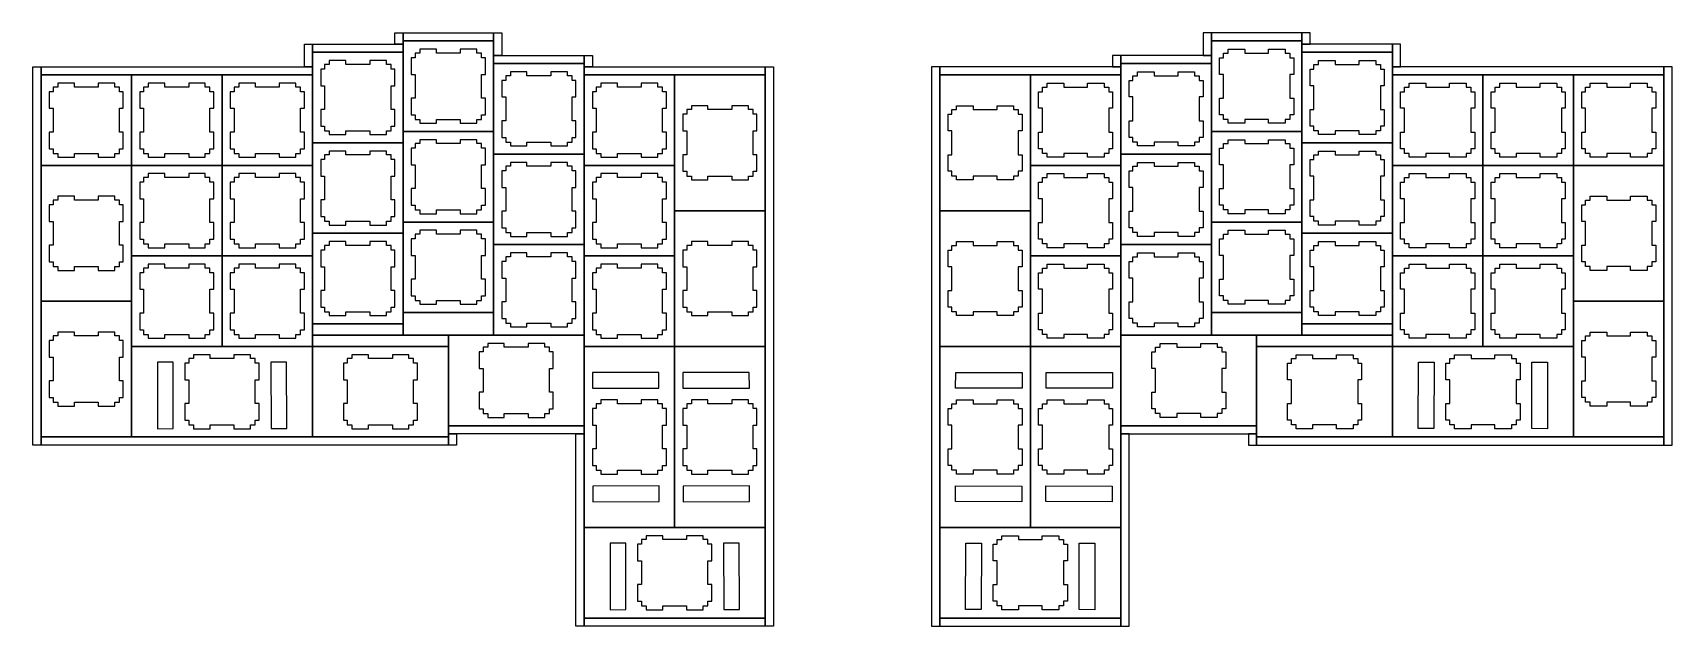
# Model space of a CAD drawing. Extents: x 129 to 474, y 101 to 226.
import ezdxf

# ---------------------------------------------------------------- set-up
doc = ezdxf.new("R2010")
doc.units = 0
doc.layers.add('Layer_1', color=7, linetype='CONTINUOUS')

msp = doc.modelspace()

# ---------------------------------------------------------------- linework, layer by layer
at = {"layer": 'Layer_1', "color": 7}
for points in [[(205.298923, 223.374314), (205.298923, 225.755562), (207.027686, 225.755562), (207.027686, 223.374314), (205.298923, 223.374314)], [(207.027673, 225.755555), (226.07767, 225.755555), (226.07767, 224.026793), (207.027673, 224.026793), (207.027673, 225.755555)], [(226.077673, 220.993064), (226.077673, 225.755567), (227.806435, 225.755567), (227.806435, 220.993064), (226.077673, 220.993064)], [(377.139172, 220.993055), (377.139172, 225.755558), (375.410409, 225.755558), (375.410409, 220.993055), (377.139172, 220.993055)], [(396.189172, 225.755555), (377.139174, 225.755555), (377.139174, 224.026793), (396.189172, 224.026793), (396.189172, 225.755555)], [(397.917924, 223.374305), (397.917924, 225.755554), (396.189162, 225.755554), (396.189162, 223.374305), (397.917924, 223.374305)], [(186.248923, 218.611814), (186.248923, 223.374314), (187.977686, 223.374314), (187.977686, 218.611814), (186.248923, 218.611814)], [(187.977673, 223.374314), (207.027658, 223.374314), (207.027658, 221.645551), (187.977673, 221.645551), (187.977673, 223.374314)], [(207.027687, 221.645544), (207.027687, 202.595544), (187.977687, 202.595544), (187.977687, 221.645544), (207.027687, 221.645544), (207.027687, 221.645544)], [(226.077687, 224.026792), (226.077687, 204.976792), (207.027687, 204.976792), (207.027687, 224.026792), (226.077687, 224.026792), (226.077687, 224.026792)], [(222.558714, 222.29818), (219.057409, 222.29818), (219.057409, 221.486792), (214.047965, 221.486792), (214.047965, 222.29818), (210.555465, 222.29818), (210.555465, 221.486792), (209.567687, 221.486792), (209.567687, 220.499014), (208.756298, 220.499014), (208.756298, 217.006514), (209.567687, 217.006514), (209.567687, 211.997069), (208.756298, 211.997069), (208.756298, 208.49575), (209.567687, 208.49575), (209.567687, 207.516792), (210.555465, 207.516792), (210.555465, 206.705403), (214.047965, 206.705403), (214.047965, 207.516792), (219.057409, 207.516792), (219.057409, 206.705403), (222.558714, 206.705403), (222.558714, 207.516792), (223.537687, 207.516792), (223.537687, 208.49575), (224.349076, 208.49575), (224.349076, 211.997069), (223.537687, 211.997069), (223.537687, 217.006514), (224.349076, 217.006514), (224.349076, 220.499014), (223.537687, 220.499014), (223.537687, 221.486792), (222.558714, 221.486792), (222.558714, 222.29818), (222.558714, 222.29818)], [(226.077673, 220.993064), (245.127683, 220.993064), (245.127683, 219.264301), (226.077673, 219.264301), (226.077673, 220.993064)], [(245.127673, 218.611814), (245.127673, 220.993064), (246.856435, 220.993064), (246.856435, 218.611814), (245.127673, 218.611814)], [(358.089172, 218.611805), (358.089172, 220.993055), (356.360409, 220.993055), (356.360409, 218.611805), (358.089172, 218.611805)], [(377.139172, 220.993055), (358.089161, 220.993055), (358.089161, 219.264293), (377.139172, 219.264293), (377.139172, 220.993055)], [(377.139172, 224.026789), (377.139172, 204.976789), (396.189172, 204.976789), (396.189172, 224.026789), (377.139172, 224.026789), (377.139172, 224.026789)], [(380.658144, 222.298178), (384.15945, 222.298178), (384.15945, 221.486789), (389.168894, 221.486789), (389.168894, 222.298178), (392.661394, 222.298178), (392.661394, 221.486789), (393.649172, 221.486789), (393.649172, 220.499011), (394.460561, 220.499011), (394.460561, 217.006511), (393.649172, 217.006511), (393.649172, 211.997066), (394.460561, 211.997066), (394.460561, 208.495747), (393.649172, 208.495747), (393.649172, 207.516789), (392.661394, 207.516789), (392.661394, 206.7054), (389.168894, 206.7054), (389.168894, 207.516789), (384.15945, 207.516789), (384.15945, 206.7054), (380.658144, 206.7054), (380.658144, 207.516789), (379.679172, 207.516789), (379.679172, 208.495747), (378.867783, 208.495747), (378.867783, 211.997066), (379.679172, 211.997066), (379.679172, 217.006511), (378.867783, 217.006511), (378.867783, 220.499011), (379.679172, 220.499011), (379.679172, 221.486789), (380.658144, 221.486789), (380.658144, 222.298178), (380.658144, 222.298178)], [(396.189172, 221.645542), (396.189172, 202.595542), (415.239172, 202.595542), (415.239172, 221.645542), (396.189172, 221.645542), (396.189172, 221.645542)], [(415.239172, 223.374305), (396.189187, 223.374305), (396.189187, 221.645543), (415.239172, 221.645543), (415.239172, 223.374305)], [(416.967924, 218.611805), (416.967924, 223.374305), (415.239162, 223.374305), (415.239162, 218.611805), (416.967924, 218.611805)], [(129.098889, 138.954275), (129.098889, 218.611808), (130.827652, 218.611808), (130.827652, 138.954275), (129.098889, 138.954275)], [(130.827639, 218.611814), (187.977656, 218.611814), (187.977656, 216.883051), (130.827639, 216.883051), (130.827639, 218.611814)], [(203.508714, 219.916933), (200.007409, 219.916933), (200.007409, 219.105544), (194.997965, 219.105544), (194.997965, 219.916933), (191.505465, 219.916933), (191.505465, 219.105544), (190.517687, 219.105544), (190.517687, 218.117767), (189.706298, 218.117767), (189.706298, 214.625267), (190.517687, 214.625267), (190.517687, 209.615822), (189.706298, 209.615822), (189.706298, 206.114503), (190.517687, 206.114503), (190.517687, 205.135544), (191.505465, 205.135544), (191.505465, 204.324155), (194.997965, 204.324155), (194.997965, 205.135544), (200.007409, 205.135544), (200.007409, 204.324155), (203.508714, 204.324155), (203.508714, 205.135544), (204.487687, 205.135544), (204.487687, 206.114503), (205.299076, 206.114503), (205.299076, 209.615822), (204.487687, 209.615822), (204.487687, 214.625267), (205.299076, 214.625267), (205.299076, 218.117767), (204.487687, 218.117767), (204.487687, 219.105544), (203.508714, 219.105544), (203.508714, 219.916933), (203.508714, 219.916933)], [(245.127687, 219.264294), (245.127687, 200.214294), (226.077687, 200.214294), (226.077687, 219.264294), (245.127687, 219.264294), (245.127687, 219.264294)], [(241.608714, 217.535683), (238.107409, 217.535683), (238.107409, 216.724294), (233.097965, 216.724294), (233.097965, 217.535683), (229.605465, 217.535683), (229.605465, 216.724294), (228.617687, 216.724294), (228.617687, 215.736517), (227.806298, 215.736517), (227.806298, 212.244017), (228.617687, 212.244017), (228.617687, 207.234572), (227.806298, 207.234572), (227.806298, 203.733253), (228.617687, 203.733253), (228.617687, 202.754294), (229.605465, 202.754294), (229.605465, 201.942905), (233.097965, 201.942905), (233.097965, 202.754294), (238.107409, 202.754294), (238.107409, 201.942905), (241.608714, 201.942905), (241.608714, 202.754294), (242.587687, 202.754294), (242.587687, 203.733253), (243.399076, 203.733253), (243.399076, 207.234572), (242.587687, 207.234572), (242.587687, 212.244017), (243.399076, 212.244017), (243.399076, 215.736517), (242.587687, 215.736517), (242.587687, 216.724294), (241.608714, 216.724294), (241.608714, 217.535683), (241.608714, 217.535683)], [(245.127673, 218.611814), (283.227656, 218.611814), (283.227656, 216.883051), (245.127673, 216.883051), (245.127673, 218.611814)], [(283.227667, 100.854275), (283.227667, 218.611808), (284.956429, 218.611808), (284.956429, 100.854275), (283.227667, 100.854275)], [(319.989172, 100.854275), (319.989172, 218.611808), (318.260409, 218.611808), (318.260409, 100.854275), (319.989172, 100.854275)], [(358.089172, 218.611805), (319.989189, 218.611805), (319.989189, 216.883043), (358.089172, 216.883043), (358.089172, 218.611805)], [(358.089172, 219.264292), (358.089172, 200.214292), (377.139172, 200.214292), (377.139172, 219.264292), (358.089172, 219.264292), (358.089172, 219.264292)], [(361.608144, 217.53568), (365.10945, 217.53568), (365.10945, 216.724292), (370.118894, 216.724292), (370.118894, 217.53568), (373.611394, 217.53568), (373.611394, 216.724292), (374.599172, 216.724292), (374.599172, 215.736514), (375.410561, 215.736514), (375.410561, 212.244014), (374.599172, 212.244014), (374.599172, 207.234569), (375.410561, 207.234569), (375.410561, 203.73325), (374.599172, 203.73325), (374.599172, 202.754292), (373.611394, 202.754292), (373.611394, 201.942903), (370.118894, 201.942903), (370.118894, 202.754292), (365.10945, 202.754292), (365.10945, 201.942903), (361.608144, 201.942903), (361.608144, 202.754292), (360.629172, 202.754292), (360.629172, 203.73325), (359.817783, 203.73325), (359.817783, 207.234569), (360.629172, 207.234569), (360.629172, 212.244014), (359.817783, 212.244014), (359.817783, 215.736514), (360.629172, 215.736514), (360.629172, 216.724292), (361.608144, 216.724292), (361.608144, 217.53568), (361.608144, 217.53568)], [(399.708144, 219.91693), (403.20945, 219.91693), (403.20945, 219.105542), (408.218894, 219.105542), (408.218894, 219.91693), (411.711394, 219.91693), (411.711394, 219.105542), (412.699172, 219.105542), (412.699172, 218.117764), (413.510561, 218.117764), (413.510561, 214.625264), (412.699172, 214.625264), (412.699172, 209.615819), (413.510561, 209.615819), (413.510561, 206.1145), (412.699172, 206.1145), (412.699172, 205.135542), (411.711394, 205.135542), (411.711394, 204.324153), (408.218894, 204.324153), (408.218894, 205.135542), (403.20945, 205.135542), (403.20945, 204.324153), (399.708144, 204.324153), (399.708144, 205.135542), (398.729172, 205.135542), (398.729172, 206.1145), (397.917783, 206.1145), (397.917783, 209.615819), (398.729172, 209.615819), (398.729172, 214.625264), (397.917783, 214.625264), (397.917783, 218.117764), (398.729172, 218.117764), (398.729172, 219.105542), (399.708144, 219.105542), (399.708144, 219.91693), (399.708144, 219.91693)], [(472.389228, 218.611805), (415.239211, 218.611805), (415.239211, 216.883043), (472.389228, 216.883043), (472.389228, 218.611805)], [(474.11798, 138.954275), (474.11798, 218.611808), (472.389218, 218.611808), (472.389218, 138.954275), (474.11798, 138.954275)], [(149.877687, 216.883044), (149.877687, 197.833044), (130.827687, 197.833044), (130.827687, 216.883044), (149.877687, 216.883044), (149.877687, 216.883044)], [(146.358714, 215.154433), (142.857409, 215.154433), (142.857409, 214.343044), (137.847965, 214.343044), (137.847965, 215.154433), (134.355465, 215.154433), (134.355465, 214.343044), (133.367687, 214.343044), (133.367687, 213.355267), (132.556298, 213.355267), (132.556298, 209.862767), (133.367687, 209.862767), (133.367687, 204.853322), (132.556298, 204.853322), (132.556298, 201.352003), (133.367687, 201.352003), (133.367687, 200.373044), (134.355465, 200.373044), (134.355465, 199.561655), (137.847965, 199.561655), (137.847965, 200.373044), (142.857409, 200.373044), (142.857409, 199.561655), (146.358714, 199.561655), (146.358714, 200.373044), (147.337687, 200.373044), (147.337687, 201.352003), (148.149076, 201.352003), (148.149076, 204.853322), (147.337687, 204.853322), (147.337687, 209.862767), (148.149076, 209.862767), (148.149076, 213.355267), (147.337687, 213.355267), (147.337687, 214.343044), (146.358714, 214.343044), (146.358714, 215.154433), (146.358714, 215.154433)], [(168.927687, 216.883044), (168.927687, 197.833044), (149.877687, 197.833044), (149.877687, 216.883044), (168.927687, 216.883044), (168.927687, 216.883044)], [(165.408714, 215.154433), (161.907409, 215.154433), (161.907409, 214.343044), (156.897965, 214.343044), (156.897965, 215.154433), (153.405465, 215.154433), (153.405465, 214.343044), (152.417687, 214.343044), (152.417687, 213.355267), (151.606298, 213.355267), (151.606298, 209.862767), (152.417687, 209.862767), (152.417687, 204.853322), (151.606298, 204.853322), (151.606298, 201.352003), (152.417687, 201.352003), (152.417687, 200.373044), (153.405465, 200.373044), (153.405465, 199.561655), (156.897965, 199.561655), (156.897965, 200.373044), (161.907409, 200.373044), (161.907409, 199.561655), (165.408714, 199.561655), (165.408714, 200.373044), (166.387687, 200.373044), (166.387687, 201.352003), (167.199076, 201.352003), (167.199076, 204.853322), (166.387687, 204.853322), (166.387687, 209.862767), (167.199076, 209.862767), (167.199076, 213.355267), (166.387687, 213.355267), (166.387687, 214.343044), (165.408714, 214.343044), (165.408714, 215.154433), (165.408714, 215.154433)], [(187.977687, 216.883044), (187.977687, 197.833044), (168.927687, 197.833044), (168.927687, 216.883044), (187.977687, 216.883044), (187.977687, 216.883044)], [(184.458714, 215.154433), (180.957409, 215.154433), (180.957409, 214.343044), (175.947965, 214.343044), (175.947965, 215.154433), (172.455465, 215.154433), (172.455465, 214.343044), (171.467687, 214.343044), (171.467687, 213.355267), (170.656298, 213.355267), (170.656298, 209.862767), (171.467687, 209.862767), (171.467687, 204.853322), (170.656298, 204.853322), (170.656298, 201.352003), (171.467687, 201.352003), (171.467687, 200.373044), (172.455465, 200.373044), (172.455465, 199.561655), (175.947965, 199.561655), (175.947965, 200.373044), (180.957409, 200.373044), (180.957409, 199.561655), (184.458714, 199.561655), (184.458714, 200.373044), (185.437687, 200.373044), (185.437687, 201.352003), (186.249076, 201.352003), (186.249076, 204.853322), (185.437687, 204.853322), (185.437687, 209.862767), (186.249076, 209.862767), (186.249076, 213.355267), (185.437687, 213.355267), (185.437687, 214.343044), (184.458714, 214.343044), (184.458714, 215.154433), (184.458714, 215.154433)], [(264.177687, 216.883047), (264.177687, 197.833047), (245.127687, 197.833047), (245.127687, 216.883047), (264.177687, 216.883047), (264.177687, 216.883047)], [(260.658714, 215.154436), (257.157409, 215.154436), (257.157409, 214.343047), (252.147965, 214.343047), (252.147965, 215.154436), (248.655465, 215.154436), (248.655465, 214.343047), (247.667687, 214.343047), (247.667687, 213.355269), (246.856298, 213.355269), (246.856298, 209.862769), (247.667687, 209.862769), (247.667687, 204.853325), (246.856298, 204.853325), (246.856298, 201.352006), (247.667687, 201.352006), (247.667687, 200.373047), (248.655465, 200.373047), (248.655465, 199.561658), (252.147965, 199.561658), (252.147965, 200.373047), (257.157409, 200.373047), (257.157409, 199.561658), (260.658714, 199.561658), (260.658714, 200.373047), (261.637687, 200.373047), (261.637687, 201.352006), (262.449076, 201.352006), (262.449076, 204.853325), (261.637687, 204.853325), (261.637687, 209.862769), (262.449076, 209.862769), (262.449076, 213.355269), (261.637687, 213.355269), (261.637687, 214.343047), (260.658714, 214.343047), (260.658714, 215.154436), (260.658714, 215.154436)], [(264.177687, 216.883047), (283.227695, 216.883047), (283.227695, 197.833047), (283.227695, 188.308047), (264.177687, 188.308047), (264.177687, 197.833047), (264.177687, 216.883047), (264.177687, 216.883047)], [(339.039172, 216.883044), (319.989172, 216.883044), (319.989172, 197.833044), (319.989172, 188.308044), (339.039172, 188.308044), (339.039172, 197.833044), (339.039172, 216.883044), (339.039172, 216.883044)], [(339.039172, 216.883044), (339.039172, 197.833044), (358.089172, 197.833044), (358.089172, 216.883044), (339.039172, 216.883044), (339.039172, 216.883044)], [(342.558144, 215.154433), (346.05945, 215.154433), (346.05945, 214.343044), (351.068894, 214.343044), (351.068894, 215.154433), (354.561394, 215.154433), (354.561394, 214.343044), (355.549172, 214.343044), (355.549172, 213.355267), (356.360561, 213.355267), (356.360561, 209.862767), (355.549172, 209.862767), (355.549172, 204.853322), (356.360561, 204.853322), (356.360561, 201.352003), (355.549172, 201.352003), (355.549172, 200.373044), (354.561394, 200.373044), (354.561394, 199.561655), (351.068894, 199.561655), (351.068894, 200.373044), (346.05945, 200.373044), (346.05945, 199.561655), (342.558144, 199.561655), (342.558144, 200.373044), (341.579172, 200.373044), (341.579172, 201.352003), (340.767783, 201.352003), (340.767783, 204.853322), (341.579172, 204.853322), (341.579172, 209.862767), (340.767783, 209.862767), (340.767783, 213.355267), (341.579172, 213.355267), (341.579172, 214.343044), (342.558144, 214.343044), (342.558144, 215.154433), (342.558144, 215.154433)], [(415.239172, 216.883042), (415.239172, 197.833042), (434.289172, 197.833042), (434.289172, 216.883042), (415.239172, 216.883042), (415.239172, 216.883042)], [(418.758144, 215.15443), (422.25945, 215.15443), (422.25945, 214.343042), (427.268894, 214.343042), (427.268894, 215.15443), (430.761394, 215.15443), (430.761394, 214.343042), (431.749172, 214.343042), (431.749172, 213.355264), (432.560561, 213.355264), (432.560561, 209.862764), (431.749172, 209.862764), (431.749172, 204.853319), (432.560561, 204.853319), (432.560561, 201.352), (431.749172, 201.352), (431.749172, 200.373042), (430.761394, 200.373042), (430.761394, 199.561653), (427.268894, 199.561653), (427.268894, 200.373042), (422.25945, 200.373042), (422.25945, 199.561653), (418.758144, 199.561653), (418.758144, 200.373042), (417.779172, 200.373042), (417.779172, 201.352), (416.967783, 201.352), (416.967783, 204.853319), (417.779172, 204.853319), (417.779172, 209.862764), (416.967783, 209.862764), (416.967783, 213.355264), (417.779172, 213.355264), (417.779172, 214.343042), (418.758144, 214.343042), (418.758144, 215.15443), (418.758144, 215.15443)], [(434.289172, 216.883042), (434.289172, 197.833042), (453.339172, 197.833042), (453.339172, 216.883042), (434.289172, 216.883042), (434.289172, 216.883042)], [(437.808144, 215.15443), (441.30945, 215.15443), (441.30945, 214.343042), (446.318894, 214.343042), (446.318894, 215.15443), (449.811394, 215.15443), (449.811394, 214.343042), (450.799172, 214.343042), (450.799172, 213.355264), (451.610561, 213.355264), (451.610561, 209.862764), (450.799172, 209.862764), (450.799172, 204.853319), (451.610561, 204.853319), (451.610561, 201.352), (450.799172, 201.352), (450.799172, 200.373042), (449.811394, 200.373042), (449.811394, 199.561653), (446.318894, 199.561653), (446.318894, 200.373042), (441.30945, 200.373042), (441.30945, 199.561653), (437.808144, 199.561653), (437.808144, 200.373042), (436.829172, 200.373042), (436.829172, 201.352), (436.017783, 201.352), (436.017783, 204.853319), (436.829172, 204.853319), (436.829172, 209.862764), (436.017783, 209.862764), (436.017783, 213.355264), (436.829172, 213.355264), (436.829172, 214.343042), (437.808144, 214.343042), (437.808144, 215.15443), (437.808144, 215.15443)], [(453.339172, 216.883042), (453.339172, 197.833042), (472.389172, 197.833042), (472.389172, 216.883042), (453.339172, 216.883042), (453.339172, 216.883042)], [(456.858144, 215.15443), (460.35945, 215.15443), (460.35945, 214.343042), (465.368894, 214.343042), (465.368894, 215.15443), (468.861394, 215.15443), (468.861394, 214.343042), (469.849172, 214.343042), (469.849172, 213.355264), (470.660561, 213.355264), (470.660561, 209.862764), (469.849172, 209.862764), (469.849172, 204.853319), (470.660561, 204.853319), (470.660561, 201.352), (469.849172, 201.352), (469.849172, 200.373042), (468.861394, 200.373042), (468.861394, 199.561653), (465.368894, 199.561653), (465.368894, 200.373042), (460.35945, 200.373042), (460.35945, 199.561653), (456.858144, 199.561653), (456.858144, 200.373042), (455.879172, 200.373042), (455.879172, 201.352), (455.067783, 201.352), (455.067783, 204.853319), (455.879172, 204.853319), (455.879172, 209.862764), (455.067783, 209.862764), (455.067783, 213.355264), (455.879172, 213.355264), (455.879172, 214.343042), (456.858144, 214.343042), (456.858144, 215.15443), (456.858144, 215.15443)], [(265.906298, 208.601589), (265.906298, 205.100269), (266.717687, 205.100269), (266.717687, 200.090825), (265.906298, 200.090825), (265.906298, 196.598325), (266.717687, 196.598325), (266.717687, 195.610547), (267.705465, 195.610547), (267.705465, 194.799158), (271.197965, 194.799158), (271.197965, 195.610547), (276.207409, 195.610547), (276.207409, 194.799158), (279.708714, 194.799158), (279.708714, 195.610547), (280.687687, 195.610547), (280.687687, 196.598325), (281.499076, 196.598325), (281.499076, 200.090825), (280.687687, 200.090825), (280.687687, 205.100269), (281.499076, 205.100269), (281.499076, 208.601589), (280.687687, 208.601589), (280.687687, 209.580547), (279.708714, 209.580547), (279.708714, 210.391936), (276.207409, 210.391936), (276.207409, 209.580547), (271.197965, 209.580547), (271.197965, 210.391936), (267.705465, 210.391936), (267.705465, 209.580547), (266.717687, 209.580547), (266.717687, 208.601589), (265.906298, 208.601589), (265.906298, 208.601589)], [(337.310561, 208.601586), (337.310561, 205.100267), (336.499172, 205.100267), (336.499172, 200.090822), (337.310561, 200.090822), (337.310561, 196.598322), (336.499172, 196.598322), (336.499172, 195.610544), (335.511394, 195.610544), (335.511394, 194.799155), (332.018894, 194.799155), (332.018894, 195.610544), (327.00945, 195.610544), (327.00945, 194.799155), (323.508144, 194.799155), (323.508144, 195.610544), (322.529172, 195.610544), (322.529172, 196.598322), (321.717783, 196.598322), (321.717783, 200.090822), (322.529172, 200.090822), (322.529172, 205.100267), (321.717783, 205.100267), (321.717783, 208.601586), (322.529172, 208.601586), (322.529172, 209.580544), (323.508144, 209.580544), (323.508144, 210.391933), (327.00945, 210.391933), (327.00945, 209.580544), (332.018894, 209.580544), (332.018894, 210.391933), (335.511394, 210.391933), (335.511394, 209.580544), (336.499172, 209.580544), (336.499172, 208.601586), (337.310561, 208.601586), (337.310561, 208.601586)], [(226.077687, 204.976792), (226.077687, 185.926792), (207.027687, 185.926792), (207.027687, 204.976792), (226.077687, 204.976792), (226.077687, 204.976792)], [(377.139172, 204.976789), (377.139172, 185.926789), (396.189172, 185.926789), (396.189172, 204.976789), (377.139172, 204.976789), (377.139172, 204.976789)], [(207.027687, 202.595544), (207.027687, 183.545544), (187.977687, 183.545544), (187.977687, 202.595544), (207.027687, 202.595544), (207.027687, 202.595544)], [(203.508714, 200.866933), (200.007409, 200.866933), (200.007409, 200.055544), (194.997965, 200.055544), (194.997965, 200.866933), (191.505465, 200.866933), (191.505465, 200.055544), (190.517687, 200.055544), (190.517687, 199.067767), (189.706298, 199.067767), (189.706298, 195.575267), (190.517687, 195.575267), (190.517687, 190.565822), (189.706298, 190.565822), (189.706298, 187.064503), (190.517687, 187.064503), (190.517687, 186.085544), (191.505465, 186.085544), (191.505465, 185.274155), (194.997965, 185.274155), (194.997965, 186.085544), (200.007409, 186.085544), (200.007409, 185.274155), (203.508714, 185.274155), (203.508714, 186.085544), (204.487687, 186.085544), (204.487687, 187.064503), (205.299076, 187.064503), (205.299076, 190.565822), (204.487687, 190.565822), (204.487687, 195.575267), (205.299076, 195.575267), (205.299076, 199.067767), (204.487687, 199.067767), (204.487687, 200.055544), (203.508714, 200.055544), (203.508714, 200.866933), (203.508714, 200.866933)], [(222.558714, 203.24818), (219.057409, 203.24818), (219.057409, 202.436792), (214.047965, 202.436792), (214.047965, 203.24818), (210.555465, 203.24818), (210.555465, 202.436792), (209.567687, 202.436792), (209.567687, 201.449014), (208.756298, 201.449014), (208.756298, 197.956514), (209.567687, 197.956514), (209.567687, 192.947069), (208.756298, 192.947069), (208.756298, 189.44575), (209.567687, 189.44575), (209.567687, 188.466792), (210.555465, 188.466792), (210.555465, 187.655403), (214.047965, 187.655403), (214.047965, 188.466792), (219.057409, 188.466792), (219.057409, 187.655403), (222.558714, 187.655403), (222.558714, 188.466792), (223.537687, 188.466792), (223.537687, 189.44575), (224.349076, 189.44575), (224.349076, 192.947069), (223.537687, 192.947069), (223.537687, 197.956514), (224.349076, 197.956514), (224.349076, 201.449014), (223.537687, 201.449014), (223.537687, 202.436792), (222.558714, 202.436792), (222.558714, 203.24818), (222.558714, 203.24818)], [(245.127687, 200.214294), (245.127687, 181.164294), (226.077687, 181.164294), (226.077687, 200.214294), (245.127687, 200.214294), (245.127687, 200.214294)], [(358.089172, 200.214292), (358.089172, 181.164292), (377.139172, 181.164292), (377.139172, 200.214292), (358.089172, 200.214292), (358.089172, 200.214292)], [(380.658144, 203.248178), (384.15945, 203.248178), (384.15945, 202.436789), (389.168894, 202.436789), (389.168894, 203.248178), (392.661394, 203.248178), (392.661394, 202.436789), (393.649172, 202.436789), (393.649172, 201.449011), (394.460561, 201.449011), (394.460561, 197.956511), (393.649172, 197.956511), (393.649172, 192.947066), (394.460561, 192.947066), (394.460561, 189.445747), (393.649172, 189.445747), (393.649172, 188.466789), (392.661394, 188.466789), (392.661394, 187.6554), (389.168894, 187.6554), (389.168894, 188.466789), (384.15945, 188.466789), (384.15945, 187.6554), (380.658144, 187.6554), (380.658144, 188.466789), (379.679172, 188.466789), (379.679172, 189.445747), (378.867783, 189.445747), (378.867783, 192.947066), (379.679172, 192.947066), (379.679172, 197.956511), (378.867783, 197.956511), (378.867783, 201.449011), (379.679172, 201.449011), (379.679172, 202.436789), (380.658144, 202.436789), (380.658144, 203.248178), (380.658144, 203.248178)], [(396.189172, 202.595542), (396.189172, 183.545542), (415.239172, 183.545542), (415.239172, 202.595542), (396.189172, 202.595542), (396.189172, 202.595542)], [(399.708144, 200.86693), (403.20945, 200.86693), (403.20945, 200.055542), (408.218894, 200.055542), (408.218894, 200.86693), (411.711394, 200.86693), (411.711394, 200.055542), (412.699172, 200.055542), (412.699172, 199.067764), (413.510561, 199.067764), (413.510561, 195.575264), (412.699172, 195.575264), (412.699172, 190.565819), (413.510561, 190.565819), (413.510561, 187.0645), (412.699172, 187.0645), (412.699172, 186.085542), (411.711394, 186.085542), (411.711394, 185.274153), (408.218894, 185.274153), (408.218894, 186.085542), (403.20945, 186.085542), (403.20945, 185.274153), (399.708144, 185.274153), (399.708144, 186.085542), (398.729172, 186.085542), (398.729172, 187.0645), (397.917783, 187.0645), (397.917783, 190.565819), (398.729172, 190.565819), (398.729172, 195.575264), (397.917783, 195.575264), (397.917783, 199.067764), (398.729172, 199.067764), (398.729172, 200.055542), (399.708144, 200.055542), (399.708144, 200.86693), (399.708144, 200.86693)], [(130.827687, 197.833044), (149.877687, 197.833044), (149.877687, 178.783044), (149.877687, 169.258044), (130.827687, 169.258044), (130.827687, 178.783044), (130.827687, 197.833044), (130.827687, 197.833044)], [(168.927687, 197.833044), (168.927687, 178.783044), (149.877687, 178.783044), (149.877687, 197.833044), (168.927687, 197.833044), (168.927687, 197.833044)], [(187.977687, 197.833044), (187.977687, 178.783044), (168.927687, 178.783044), (168.927687, 197.833044), (187.977687, 197.833044), (187.977687, 197.833044)], [(241.608714, 198.485683), (238.107409, 198.485683), (238.107409, 197.674294), (233.097965, 197.674294), (233.097965, 198.485683), (229.605465, 198.485683), (229.605465, 197.674294), (228.617687, 197.674294), (228.617687, 196.686517), (227.806298, 196.686517), (227.806298, 193.194017), (228.617687, 193.194017), (228.617687, 188.184572), (227.806298, 188.184572), (227.806298, 184.683253), (228.617687, 184.683253), (228.617687, 183.704294), (229.605465, 183.704294), (229.605465, 182.892905), (233.097965, 182.892905), (233.097965, 183.704294), (238.107409, 183.704294), (238.107409, 182.892905), (241.608714, 182.892905), (241.608714, 183.704294), (242.587687, 183.704294), (242.587687, 184.683253), (243.399076, 184.683253), (243.399076, 188.184572), (242.587687, 188.184572), (242.587687, 193.194017), (243.399076, 193.194017), (243.399076, 196.686517), (242.587687, 196.686517), (242.587687, 197.674294), (241.608714, 197.674294), (241.608714, 198.485683), (241.608714, 198.485683)], [(264.177687, 197.833047), (264.177687, 178.783047), (245.127687, 178.783047), (245.127687, 197.833047), (264.177687, 197.833047), (264.177687, 197.833047)], [(339.039172, 197.833044), (339.039172, 178.783044), (358.089172, 178.783044), (358.089172, 197.833044), (339.039172, 197.833044), (339.039172, 197.833044)], [(361.608144, 198.48568), (365.10945, 198.48568), (365.10945, 197.674292), (370.118894, 197.674292), (370.118894, 198.48568), (373.611394, 198.48568), (373.611394, 197.674292), (374.599172, 197.674292), (374.599172, 196.686514), (375.410561, 196.686514), (375.410561, 193.194014), (374.599172, 193.194014), (374.599172, 188.184569), (375.410561, 188.184569), (375.410561, 184.68325), (374.599172, 184.68325), (374.599172, 183.704292), (373.611394, 183.704292), (373.611394, 182.892903), (370.118894, 182.892903), (370.118894, 183.704292), (365.10945, 183.704292), (365.10945, 182.892903), (361.608144, 182.892903), (361.608144, 183.704292), (360.629172, 183.704292), (360.629172, 184.68325), (359.817783, 184.68325), (359.817783, 188.184569), (360.629172, 188.184569), (360.629172, 193.194014), (359.817783, 193.194014), (359.817783, 196.686514), (360.629172, 196.686514), (360.629172, 197.674292), (361.608144, 197.674292), (361.608144, 198.48568), (361.608144, 198.48568)], [(415.239172, 197.833042), (415.239172, 178.783042), (434.289172, 178.783042), (434.289172, 197.833042), (415.239172, 197.833042), (415.239172, 197.833042)], [(434.289172, 197.833042), (434.289172, 178.783042), (453.339172, 178.783042), (453.339172, 197.833042), (434.289172, 197.833042), (434.289172, 197.833042)], [(472.389172, 197.833042), (453.339172, 197.833042), (453.339172, 178.783042), (453.339172, 169.258042), (472.389172, 169.258042), (472.389172, 178.783042), (472.389172, 197.833042), (472.389172, 197.833042)], [(165.408714, 196.104433), (161.907409, 196.104433), (161.907409, 195.293044), (156.897965, 195.293044), (156.897965, 196.104433), (153.405465, 196.104433), (153.405465, 195.293044), (152.417687, 195.293044), (152.417687, 194.305267), (151.606298, 194.305267), (151.606298, 190.812767), (152.417687, 190.812767), (152.417687, 185.803322), (151.606298, 185.803322), (151.606298, 182.302003), (152.417687, 182.302003), (152.417687, 181.323044), (153.405465, 181.323044), (153.405465, 180.511655), (156.897965, 180.511655), (156.897965, 181.323044), (161.907409, 181.323044), (161.907409, 180.511655), (165.408714, 180.511655), (165.408714, 181.323044), (166.387687, 181.323044), (166.387687, 182.302003), (167.199076, 182.302003), (167.199076, 185.803322), (166.387687, 185.803322), (166.387687, 190.812767), (167.199076, 190.812767), (167.199076, 194.305267), (166.387687, 194.305267), (166.387687, 195.293044), (165.408714, 195.293044), (165.408714, 196.104433), (165.408714, 196.104433)], [(184.458714, 196.104433), (180.957409, 196.104433), (180.957409, 195.293044), (175.947965, 195.293044), (175.947965, 196.104433), (172.455465, 196.104433), (172.455465, 195.293044), (171.467687, 195.293044), (171.467687, 194.305267), (170.656298, 194.305267), (170.656298, 190.812767), (171.467687, 190.812767), (171.467687, 185.803322), (170.656298, 185.803322), (170.656298, 182.302003), (171.467687, 182.302003), (171.467687, 181.323044), (172.455465, 181.323044), (172.455465, 180.511655), (175.947965, 180.511655), (175.947965, 181.323044), (180.957409, 181.323044), (180.957409, 180.511655), (184.458714, 180.511655), (184.458714, 181.323044), (185.437687, 181.323044), (185.437687, 182.302003), (186.249076, 182.302003), (186.249076, 185.803322), (185.437687, 185.803322), (185.437687, 190.812767), (186.249076, 190.812767), (186.249076, 194.305267), (185.437687, 194.305267), (185.437687, 195.293044), (184.458714, 195.293044), (184.458714, 196.104433), (184.458714, 196.104433)], [(260.658714, 196.104436), (257.157409, 196.104436), (257.157409, 195.293047), (252.147965, 195.293047), (252.147965, 196.104436), (248.655465, 196.104436), (248.655465, 195.293047), (247.667687, 195.293047), (247.667687, 194.305269), (246.856298, 194.305269), (246.856298, 190.812769), (247.667687, 190.812769), (247.667687, 185.803325), (246.856298, 185.803325), (246.856298, 182.302006), (247.667687, 182.302006), (247.667687, 181.323047), (248.655465, 181.323047), (248.655465, 180.511658), (252.147965, 180.511658), (252.147965, 181.323047), (257.157409, 181.323047), (257.157409, 180.511658), (260.658714, 180.511658), (260.658714, 181.323047), (261.637687, 181.323047), (261.637687, 182.302006), (262.449076, 182.302006), (262.449076, 185.803325), (261.637687, 185.803325), (261.637687, 190.812769), (262.449076, 190.812769), (262.449076, 194.305269), (261.637687, 194.305269), (261.637687, 195.293047), (260.658714, 195.293047), (260.658714, 196.104436), (260.658714, 196.104436)], [(342.558144, 196.104433), (346.05945, 196.104433), (346.05945, 195.293044), (351.068894, 195.293044), (351.068894, 196.104433), (354.561394, 196.104433), (354.561394, 195.293044), (355.549172, 195.293044), (355.549172, 194.305267), (356.360561, 194.305267), (356.360561, 190.812767), (355.549172, 190.812767), (355.549172, 185.803322), (356.360561, 185.803322), (356.360561, 182.302003), (355.549172, 182.302003), (355.549172, 181.323044), (354.561394, 181.323044), (354.561394, 180.511655), (351.068894, 180.511655), (351.068894, 181.323044), (346.05945, 181.323044), (346.05945, 180.511655), (342.558144, 180.511655), (342.558144, 181.323044), (341.579172, 181.323044), (341.579172, 182.302003), (340.767783, 182.302003), (340.767783, 185.803322), (341.579172, 185.803322), (341.579172, 190.812767), (340.767783, 190.812767), (340.767783, 194.305267), (341.579172, 194.305267), (341.579172, 195.293044), (342.558144, 195.293044), (342.558144, 196.104433), (342.558144, 196.104433)], [(418.758144, 196.10443), (422.25945, 196.10443), (422.25945, 195.293042), (427.268894, 195.293042), (427.268894, 196.10443), (430.761394, 196.10443), (430.761394, 195.293042), (431.749172, 195.293042), (431.749172, 194.305264), (432.560561, 194.305264), (432.560561, 190.812764), (431.749172, 190.812764), (431.749172, 185.803319), (432.560561, 185.803319), (432.560561, 182.302), (431.749172, 182.302), (431.749172, 181.323042), (430.761394, 181.323042), (430.761394, 180.511653), (427.268894, 180.511653), (427.268894, 181.323042), (422.25945, 181.323042), (422.25945, 180.511653), (418.758144, 180.511653), (418.758144, 181.323042), (417.779172, 181.323042), (417.779172, 182.302), (416.967783, 182.302), (416.967783, 185.803319), (417.779172, 185.803319), (417.779172, 190.812764), (416.967783, 190.812764), (416.967783, 194.305264), (417.779172, 194.305264), (417.779172, 195.293042), (418.758144, 195.293042), (418.758144, 196.10443), (418.758144, 196.10443)], [(437.808144, 196.10443), (441.30945, 196.10443), (441.30945, 195.293042), (446.318894, 195.293042), (446.318894, 196.10443), (449.811394, 196.10443), (449.811394, 195.293042), (450.799172, 195.293042), (450.799172, 194.305264), (451.610561, 194.305264), (451.610561, 190.812764), (450.799172, 190.812764), (450.799172, 185.803319), (451.610561, 185.803319), (451.610561, 182.302), (450.799172, 182.302), (450.799172, 181.323042), (449.811394, 181.323042), (449.811394, 180.511653), (446.318894, 180.511653), (446.318894, 181.323042), (441.30945, 181.323042), (441.30945, 180.511653), (437.808144, 180.511653), (437.808144, 181.323042), (436.829172, 181.323042), (436.829172, 182.302), (436.017783, 182.302), (436.017783, 185.803319), (436.829172, 185.803319), (436.829172, 190.812764), (436.017783, 190.812764), (436.017783, 194.305264), (436.829172, 194.305264), (436.829172, 195.293042), (437.808144, 195.293042), (437.808144, 196.10443), (437.808144, 196.10443)], [(132.556298, 189.551586), (132.556298, 186.050267), (133.367687, 186.050267), (133.367687, 181.040822), (132.556298, 181.040822), (132.556298, 177.548322), (133.367687, 177.548322), (133.367687, 176.560544), (134.355465, 176.560544), (134.355465, 175.749155), (137.847965, 175.749155), (137.847965, 176.560544), (142.857409, 176.560544), (142.857409, 175.749155), (146.358714, 175.749155), (146.358714, 176.560544), (147.337687, 176.560544), (147.337687, 177.548322), (148.149076, 177.548322), (148.149076, 181.040822), (147.337687, 181.040822), (147.337687, 186.050267), (148.149076, 186.050267), (148.149076, 189.551586), (147.337687, 189.551586), (147.337687, 190.530544), (146.358714, 190.530544), (146.358714, 191.341933), (142.857409, 191.341933), (142.857409, 190.530544), (137.847965, 190.530544), (137.847965, 191.341933), (134.355465, 191.341933), (134.355465, 190.530544), (133.367687, 190.530544), (133.367687, 189.551586), (132.556298, 189.551586), (132.556298, 189.551586)], [(470.660561, 189.551583), (470.660561, 186.050264), (469.849172, 186.050264), (469.849172, 181.040819), (470.660561, 181.040819), (470.660561, 177.548319), (469.849172, 177.548319), (469.849172, 176.560542), (468.861394, 176.560542), (468.861394, 175.749153), (465.368894, 175.749153), (465.368894, 176.560542), (460.35945, 176.560542), (460.35945, 175.749153), (456.858144, 175.749153), (456.858144, 176.560542), (455.879172, 176.560542), (455.879172, 177.548319), (455.067783, 177.548319), (455.067783, 181.040819), (455.879172, 181.040819), (455.879172, 186.050264), (455.067783, 186.050264), (455.067783, 189.551583), (455.879172, 189.551583), (455.879172, 190.530542), (456.858144, 190.530542), (456.858144, 191.34193), (460.35945, 191.34193), (460.35945, 190.530542), (465.368894, 190.530542), (465.368894, 191.34193), (468.861394, 191.34193), (468.861394, 190.530542), (469.849172, 190.530542), (469.849172, 189.551583), (470.660561, 189.551583), (470.660561, 189.551583)], [(264.177687, 188.308047), (283.227695, 188.308047), (283.227695, 169.258047), (283.227695, 159.733047), (264.177687, 159.733047), (264.177687, 169.258047), (264.177687, 188.308047), (264.177687, 188.308047)], [(339.039172, 188.308044), (319.989172, 188.308044), (319.989172, 169.258044), (319.989172, 159.733044), (339.039172, 159.733044), (339.039172, 169.258044), (339.039172, 188.308044), (339.039172, 188.308044)], [(207.027687, 183.545544), (207.027687, 164.495544), (187.977687, 164.495544), (187.977687, 183.545544), (207.027687, 183.545544), (207.027687, 183.545544)], [(226.077687, 185.926792), (226.077687, 166.876792), (207.027687, 166.876792), (207.027687, 185.926792), (226.077687, 185.926792), (226.077687, 185.926792)], [(222.558714, 184.19818), (219.057409, 184.19818), (219.057409, 183.386792), (214.047965, 183.386792), (214.047965, 184.19818), (210.555465, 184.19818), (210.555465, 183.386792), (209.567687, 183.386792), (209.567687, 182.399014), (208.756298, 182.399014), (208.756298, 178.906514), (209.567687, 178.906514), (209.567687, 173.897069), (208.756298, 173.897069), (208.756298, 170.39575), (209.567687, 170.39575), (209.567687, 169.416792), (210.555465, 169.416792), (210.555465, 168.605403), (214.047965, 168.605403), (214.047965, 169.416792), (219.057409, 169.416792), (219.057409, 168.605403), (222.558714, 168.605403), (222.558714, 169.416792), (223.537687, 169.416792), (223.537687, 170.39575), (224.349076, 170.39575), (224.349076, 173.897069), (223.537687, 173.897069), (223.537687, 178.906514), (224.349076, 178.906514), (224.349076, 182.399014), (223.537687, 182.399014), (223.537687, 183.386792), (222.558714, 183.386792), (222.558714, 184.19818), (222.558714, 184.19818)], [(377.139172, 185.926789), (377.139172, 166.876789), (396.189172, 166.876789), (396.189172, 185.926789), (377.139172, 185.926789), (377.139172, 185.926789)], [(380.658144, 184.198178), (384.15945, 184.198178), (384.15945, 183.386789), (389.168894, 183.386789), (389.168894, 184.198178), (392.661394, 184.198178), (392.661394, 183.386789), (393.649172, 183.386789), (393.649172, 182.399011), (394.460561, 182.399011), (394.460561, 178.906511), (393.649172, 178.906511), (393.649172, 173.897066), (394.460561, 173.897066), (394.460561, 170.395747), (393.649172, 170.395747), (393.649172, 169.416789), (392.661394, 169.416789), (392.661394, 168.6054), (389.168894, 168.6054), (389.168894, 169.416789), (384.15945, 169.416789), (384.15945, 168.6054), (380.658144, 168.6054), (380.658144, 169.416789), (379.679172, 169.416789), (379.679172, 170.395747), (378.867783, 170.395747), (378.867783, 173.897066), (379.679172, 173.897066), (379.679172, 178.906511), (378.867783, 178.906511), (378.867783, 182.399011), (379.679172, 182.399011), (379.679172, 183.386789), (380.658144, 183.386789), (380.658144, 184.198178), (380.658144, 184.198178)], [(396.189172, 183.545542), (396.189172, 164.495542), (415.239172, 164.495542), (415.239172, 183.545542), (396.189172, 183.545542), (396.189172, 183.545542)], [(203.508714, 181.816933), (200.007409, 181.816933), (200.007409, 181.005544), (194.997965, 181.005544), (194.997965, 181.816933), (191.505465, 181.816933), (191.505465, 181.005544), (190.517687, 181.005544), (190.517687, 180.017767), (189.706298, 180.017767), (189.706298, 176.525267), (190.517687, 176.525267), (190.517687, 171.515822), (189.706298, 171.515822), (189.706298, 168.014503), (190.517687, 168.014503), (190.517687, 167.035544), (191.505465, 167.035544), (191.505465, 166.224155), (194.997965, 166.224155), (194.997965, 167.035544), (200.007409, 167.035544), (200.007409, 166.224155), (203.508714, 166.224155), (203.508714, 167.035544), (204.487687, 167.035544), (204.487687, 168.014503), (205.299076, 168.014503), (205.299076, 171.515822), (204.487687, 171.515822), (204.487687, 176.525267), (205.299076, 176.525267), (205.299076, 180.017767), (204.487687, 180.017767), (204.487687, 181.005544), (203.508714, 181.005544), (203.508714, 181.816933), (203.508714, 181.816933)], [(245.127687, 181.164294), (245.127687, 162.114294), (226.077687, 162.114294), (226.077687, 181.164294), (245.127687, 181.164294), (245.127687, 181.164294)], [(241.608714, 179.435683), (238.107409, 179.435683), (238.107409, 178.624294), (233.097965, 178.624294), (233.097965, 179.435683), (229.605465, 179.435683), (229.605465, 178.624294), (228.617687, 178.624294), (228.617687, 177.636517), (227.806298, 177.636517), (227.806298, 174.144017), (228.617687, 174.144017), (228.617687, 169.134572), (227.806298, 169.134572), (227.806298, 165.633253), (228.617687, 165.633253), (228.617687, 164.654294), (229.605465, 164.654294), (229.605465, 163.842905), (233.097965, 163.842905), (233.097965, 164.654294), (238.107409, 164.654294), (238.107409, 163.842905), (241.608714, 163.842905), (241.608714, 164.654294), (242.587687, 164.654294), (242.587687, 165.633253), (243.399076, 165.633253), (243.399076, 169.134572), (242.587687, 169.134572), (242.587687, 174.144017), (243.399076, 174.144017), (243.399076, 177.636517), (242.587687, 177.636517), (242.587687, 178.624294), (241.608714, 178.624294), (241.608714, 179.435683), (241.608714, 179.435683)], [(265.906298, 180.026589), (265.906298, 176.525269), (266.717687, 176.525269), (266.717687, 171.515825), (265.906298, 171.515825), (265.906298, 168.023325), (266.717687, 168.023325), (266.717687, 167.035547), (267.705465, 167.035547), (267.705465, 166.224158), (271.197965, 166.224158), (271.197965, 167.035547), (276.207409, 167.035547), (276.207409, 166.224158), (279.708714, 166.224158), (279.708714, 167.035547), (280.687687, 167.035547), (280.687687, 168.023325), (281.499076, 168.023325), (281.499076, 171.515825), (280.687687, 171.515825), (280.687687, 176.525269), (281.499076, 176.525269), (281.499076, 180.026589), (280.687687, 180.026589), (280.687687, 181.005547), (279.708714, 181.005547), (279.708714, 181.816936), (276.207409, 181.816936), (276.207409, 181.005547), (271.197965, 181.005547), (271.197965, 181.816936), (267.705465, 181.816936), (267.705465, 181.005547), (266.717687, 181.005547), (266.717687, 180.026589), (265.906298, 180.026589), (265.906298, 180.026589)], [(337.310561, 180.026586), (337.310561, 176.525267), (336.499172, 176.525267), (336.499172, 171.515822), (337.310561, 171.515822), (337.310561, 168.023322), (336.499172, 168.023322), (336.499172, 167.035544), (335.511394, 167.035544), (335.511394, 166.224155), (332.018894, 166.224155), (332.018894, 167.035544), (327.00945, 167.035544), (327.00945, 166.224155), (323.508144, 166.224155), (323.508144, 167.035544), (322.529172, 167.035544), (322.529172, 168.023322), (321.717783, 168.023322), (321.717783, 171.515822), (322.529172, 171.515822), (322.529172, 176.525267), (321.717783, 176.525267), (321.717783, 180.026586), (322.529172, 180.026586), (322.529172, 181.005544), (323.508144, 181.005544), (323.508144, 181.816933), (327.00945, 181.816933), (327.00945, 181.005544), (332.018894, 181.005544), (332.018894, 181.816933), (335.511394, 181.816933), (335.511394, 181.005544), (336.499172, 181.005544), (336.499172, 180.026586), (337.310561, 180.026586), (337.310561, 180.026586)], [(358.089172, 181.164292), (358.089172, 162.114292), (377.139172, 162.114292), (377.139172, 181.164292), (358.089172, 181.164292), (358.089172, 181.164292)], [(361.608144, 179.43568), (365.10945, 179.43568), (365.10945, 178.624292), (370.118894, 178.624292), (370.118894, 179.43568), (373.611394, 179.43568), (373.611394, 178.624292), (374.599172, 178.624292), (374.599172, 177.636514), (375.410561, 177.636514), (375.410561, 174.144014), (374.599172, 174.144014), (374.599172, 169.134569), (375.410561, 169.134569), (375.410561, 165.63325), (374.599172, 165.63325), (374.599172, 164.654292), (373.611394, 164.654292), (373.611394, 163.842903), (370.118894, 163.842903), (370.118894, 164.654292), (365.10945, 164.654292), (365.10945, 163.842903), (361.608144, 163.842903), (361.608144, 164.654292), (360.629172, 164.654292), (360.629172, 165.63325), (359.817783, 165.63325), (359.817783, 169.134569), (360.629172, 169.134569), (360.629172, 174.144014), (359.817783, 174.144014), (359.817783, 177.636514), (360.629172, 177.636514), (360.629172, 178.624292), (361.608144, 178.624292), (361.608144, 179.43568), (361.608144, 179.43568)], [(399.708144, 181.81693), (403.20945, 181.81693), (403.20945, 181.005542), (408.218894, 181.005542), (408.218894, 181.81693), (411.711394, 181.81693), (411.711394, 181.005542), (412.699172, 181.005542), (412.699172, 180.017764), (413.510561, 180.017764), (413.510561, 176.525264), (412.699172, 176.525264), (412.699172, 171.515819), (413.510561, 171.515819), (413.510561, 168.0145), (412.699172, 168.0145), (412.699172, 167.035542), (411.711394, 167.035542), (411.711394, 166.224153), (408.218894, 166.224153), (408.218894, 167.035542), (403.20945, 167.035542), (403.20945, 166.224153), (399.708144, 166.224153), (399.708144, 167.035542), (398.729172, 167.035542), (398.729172, 168.0145), (397.917783, 168.0145), (397.917783, 171.515819), (398.729172, 171.515819), (398.729172, 176.525264), (397.917783, 176.525264), (397.917783, 180.017764), (398.729172, 180.017764), (398.729172, 181.005542), (399.708144, 181.005542), (399.708144, 181.81693), (399.708144, 181.81693)], [(168.927687, 178.783044), (168.927687, 159.733044), (149.877687, 159.733044), (149.877687, 178.783044), (168.927687, 178.783044), (168.927687, 178.783044)], [(165.408714, 177.054433), (161.907409, 177.054433), (161.907409, 176.243044), (156.897965, 176.243044), (156.897965, 177.054433), (153.405465, 177.054433), (153.405465, 176.243044), (152.417687, 176.243044), (152.417687, 175.255267), (151.606298, 175.255267), (151.606298, 171.762767), (152.417687, 171.762767), (152.417687, 166.753322), (151.606298, 166.753322), (151.606298, 163.252003), (152.417687, 163.252003), (152.417687, 162.273044), (153.405465, 162.273044), (153.405465, 161.461655), (156.897965, 161.461655), (156.897965, 162.273044), (161.907409, 162.273044), (161.907409, 161.461655), (165.408714, 161.461655), (165.408714, 162.273044), (166.387687, 162.273044), (166.387687, 163.252003), (167.199076, 163.252003), (167.199076, 166.753322), (166.387687, 166.753322), (166.387687, 171.762767), (167.199076, 171.762767), (167.199076, 175.255267), (166.387687, 175.255267), (166.387687, 176.243044), (165.408714, 176.243044), (165.408714, 177.054433), (165.408714, 177.054433)], [(187.977687, 178.783044), (187.977687, 159.733044), (168.927687, 159.733044), (168.927687, 178.783044), (187.977687, 178.783044), (187.977687, 178.783044)], [(184.458714, 177.054433), (180.957409, 177.054433), (180.957409, 176.243044), (175.947965, 176.243044), (175.947965, 177.054433), (172.455465, 177.054433), (172.455465, 176.243044), (171.467687, 176.243044), (171.467687, 175.255267), (170.656298, 175.255267), (170.656298, 171.762767), (171.467687, 171.762767), (171.467687, 166.753322), (170.656298, 166.753322), (170.656298, 163.252003), (171.467687, 163.252003), (171.467687, 162.273044), (172.455465, 162.273044), (172.455465, 161.461655), (175.947965, 161.461655), (175.947965, 162.273044), (180.957409, 162.273044), (180.957409, 161.461655), (184.458714, 161.461655), (184.458714, 162.273044), (185.437687, 162.273044), (185.437687, 163.252003), (186.249076, 163.252003), (186.249076, 166.753322), (185.437687, 166.753322), (185.437687, 171.762767), (186.249076, 171.762767), (186.249076, 175.255267), (185.437687, 175.255267), (185.437687, 176.243044), (184.458714, 176.243044), (184.458714, 177.054433), (184.458714, 177.054433)], [(264.177687, 178.783047), (264.177687, 159.733047), (245.127687, 159.733047), (245.127687, 178.783047), (264.177687, 178.783047), (264.177687, 178.783047)], [(260.658714, 177.054436), (257.157409, 177.054436), (257.157409, 176.243047), (252.147965, 176.243047), (252.147965, 177.054436), (248.655465, 177.054436), (248.655465, 176.243047), (247.667687, 176.243047), (247.667687, 175.255269), (246.856298, 175.255269), (246.856298, 171.762769), (247.667687, 171.762769), (247.667687, 166.753325), (246.856298, 166.753325), (246.856298, 163.252006), (247.667687, 163.252006), (247.667687, 162.273047), (248.655465, 162.273047), (248.655465, 161.461658), (252.147965, 161.461658), (252.147965, 162.273047), (257.157409, 162.273047), (257.157409, 161.461658), (260.658714, 161.461658), (260.658714, 162.273047), (261.637687, 162.273047), (261.637687, 163.252006), (262.449076, 163.252006), (262.449076, 166.753325), (261.637687, 166.753325), (261.637687, 171.762769), (262.449076, 171.762769), (262.449076, 175.255269), (261.637687, 175.255269), (261.637687, 176.243047), (260.658714, 176.243047), (260.658714, 177.054436), (260.658714, 177.054436)], [(339.039172, 178.783044), (339.039172, 159.733044), (358.089172, 159.733044), (358.089172, 178.783044), (339.039172, 178.783044), (339.039172, 178.783044)], [(342.558144, 177.054433), (346.05945, 177.054433), (346.05945, 176.243044), (351.068894, 176.243044), (351.068894, 177.054433), (354.561394, 177.054433), (354.561394, 176.243044), (355.549172, 176.243044), (355.549172, 175.255267), (356.360561, 175.255267), (356.360561, 171.762767), (355.549172, 171.762767), (355.549172, 166.753322), (356.360561, 166.753322), (356.360561, 163.252003), (355.549172, 163.252003), (355.549172, 162.273044), (354.561394, 162.273044), (354.561394, 161.461655), (351.068894, 161.461655), (351.068894, 162.273044), (346.05945, 162.273044), (346.05945, 161.461655), (342.558144, 161.461655), (342.558144, 162.273044), (341.579172, 162.273044), (341.579172, 163.252003), (340.767783, 163.252003), (340.767783, 166.753322), (341.579172, 166.753322), (341.579172, 171.762767), (340.767783, 171.762767), (340.767783, 175.255267), (341.579172, 175.255267), (341.579172, 176.243044), (342.558144, 176.243044), (342.558144, 177.054433), (342.558144, 177.054433)], [(415.239172, 178.783042), (415.239172, 159.733042), (434.289172, 159.733042), (434.289172, 178.783042), (415.239172, 178.783042), (415.239172, 178.783042)], [(418.758144, 177.05443), (422.25945, 177.05443), (422.25945, 176.243042), (427.268894, 176.243042), (427.268894, 177.05443), (430.761394, 177.05443), (430.761394, 176.243042), (431.749172, 176.243042), (431.749172, 175.255264), (432.560561, 175.255264), (432.560561, 171.762764), (431.749172, 171.762764), (431.749172, 166.753319), (432.560561, 166.753319), (432.560561, 163.252), (431.749172, 163.252), (431.749172, 162.273042), (430.761394, 162.273042), (430.761394, 161.461653), (427.268894, 161.461653), (427.268894, 162.273042), (422.25945, 162.273042), (422.25945, 161.461653), (418.758144, 161.461653), (418.758144, 162.273042), (417.779172, 162.273042), (417.779172, 163.252), (416.967783, 163.252), (416.967783, 166.753319), (417.779172, 166.753319), (417.779172, 171.762764), (416.967783, 171.762764), (416.967783, 175.255264), (417.779172, 175.255264), (417.779172, 176.243042), (418.758144, 176.243042), (418.758144, 177.05443), (418.758144, 177.05443)], [(434.289172, 178.783042), (434.289172, 159.733042), (453.339172, 159.733042), (453.339172, 178.783042), (434.289172, 178.783042), (434.289172, 178.783042)], [(437.808144, 177.05443), (441.30945, 177.05443), (441.30945, 176.243042), (446.318894, 176.243042), (446.318894, 177.05443), (449.811394, 177.05443), (449.811394, 176.243042), (450.799172, 176.243042), (450.799172, 175.255264), (451.610561, 175.255264), (451.610561, 171.762764), (450.799172, 171.762764), (450.799172, 166.753319), (451.610561, 166.753319), (451.610561, 163.252), (450.799172, 163.252), (450.799172, 162.273042), (449.811394, 162.273042), (449.811394, 161.461653), (446.318894, 161.461653), (446.318894, 162.273042), (441.30945, 162.273042), (441.30945, 161.461653), (437.808144, 161.461653), (437.808144, 162.273042), (436.829172, 162.273042), (436.829172, 163.252), (436.017783, 163.252), (436.017783, 166.753319), (436.829172, 166.753319), (436.829172, 171.762764), (436.017783, 171.762764), (436.017783, 175.255264), (436.829172, 175.255264), (436.829172, 176.243042), (437.808144, 176.243042), (437.808144, 177.05443), (437.808144, 177.05443)], [(130.827687, 169.258044), (149.877687, 169.258044), (149.877687, 150.208044), (149.877687, 140.683044), (130.827687, 140.683044), (130.827687, 150.208044), (130.827687, 169.258044), (130.827687, 169.258044)], [(472.389172, 169.258042), (453.339172, 169.258042), (453.339172, 150.208042), (453.339172, 140.683042), (472.389172, 140.683042), (472.389172, 150.208042), (472.389172, 169.258042), (472.389172, 169.258042)], [(226.077687, 166.876792), (226.077687, 162.114294), (207.027687, 162.114294), (207.027687, 166.876792), (226.077687, 166.876792), (226.077687, 166.876792)], [(377.139172, 166.876789), (377.139172, 162.114292), (396.189172, 162.114292), (396.189172, 166.876789), (377.139172, 166.876789), (377.139172, 166.876789)], [(132.556298, 160.976586), (132.556298, 157.475267), (133.367687, 157.475267), (133.367687, 152.465822), (132.556298, 152.465822), (132.556298, 148.973322), (133.367687, 148.973322), (133.367687, 147.985544), (134.355465, 147.985544), (134.355465, 147.174155), (137.847965, 147.174155), (137.847965, 147.985544), (142.857409, 147.985544), (142.857409, 147.174155), (146.358714, 147.174155), (146.358714, 147.985544), (147.337687, 147.985544), (147.337687, 148.973322), (148.149076, 148.973322), (148.149076, 152.465822), (147.337687, 152.465822), (147.337687, 157.475267), (148.149076, 157.475267), (148.149076, 160.976586), (147.337687, 160.976586), (147.337687, 161.955544), (146.358714, 161.955544), (146.358714, 162.766933), (142.857409, 162.766933), (142.857409, 161.955544), (137.847965, 161.955544), (137.847965, 162.766933), (134.355465, 162.766933), (134.355465, 161.955544), (133.367687, 161.955544), (133.367687, 160.976586), (132.556298, 160.976586), (132.556298, 160.976586)], [(207.027687, 164.495544), (207.027687, 162.114297), (187.977687, 162.114297), (187.977687, 164.495544), (207.027687, 164.495544), (207.027687, 164.495544)], [(396.189172, 164.495542), (396.189172, 162.114294), (415.239172, 162.114294), (415.239172, 164.495542), (396.189172, 164.495542), (396.189172, 164.495542)], [(470.660561, 160.976583), (470.660561, 157.475264), (469.849172, 157.475264), (469.849172, 152.465819), (470.660561, 152.465819), (470.660561, 148.973319), (469.849172, 148.973319), (469.849172, 147.985542), (468.861394, 147.985542), (468.861394, 147.174153), (465.368894, 147.174153), (465.368894, 147.985542), (460.35945, 147.985542), (460.35945, 147.174153), (456.858144, 147.174153), (456.858144, 147.985542), (455.879172, 147.985542), (455.879172, 148.973319), (455.067783, 148.973319), (455.067783, 152.465819), (455.879172, 152.465819), (455.879172, 157.475264), (455.067783, 157.475264), (455.067783, 160.976583), (455.879172, 160.976583), (455.879172, 161.955542), (456.858144, 161.955542), (456.858144, 162.76693), (460.35945, 162.76693), (460.35945, 161.955542), (465.368894, 161.955542), (465.368894, 162.76693), (468.861394, 162.76693), (468.861394, 161.955542), (469.849172, 161.955542), (469.849172, 160.976583), (470.660561, 160.976583), (470.660561, 160.976583)], [(149.877687, 159.733044), (168.927687, 159.733044), (187.977687, 159.733044), (187.977687, 158.039711), (187.977687, 142.376378), (187.977687, 140.683044), (168.927687, 140.683044), (149.877687, 140.683044), (149.877687, 159.733044), (149.877687, 159.733044)], [(216.552687, 162.114294), (216.552687, 159.733047), (187.977687, 159.733047), (187.977687, 162.114294), (216.552687, 162.114294), (216.552687, 162.114294)], [(216.552687, 159.733047), (216.552687, 140.683047), (197.502687, 140.683047), (187.977687, 140.683047), (187.977687, 159.733047), (197.502687, 159.733047), (216.552687, 159.733047), (216.552687, 159.733047)], [(245.127687, 162.114294), (245.127687, 143.064294), (226.077687, 143.064294), (216.552687, 143.064294), (216.552687, 162.114294), (226.077687, 162.114294), (245.127687, 162.114294), (245.127687, 162.114294)], [(236.846214, 160.385683), (233.344909, 160.385683), (233.344909, 159.574294), (228.335465, 159.574294), (228.335465, 160.385683), (224.842965, 160.385683), (224.842965, 159.574294), (223.855187, 159.574294), (223.855187, 158.586517), (223.043798, 158.586517), (223.043798, 155.094017), (223.855187, 155.094017), (223.855187, 150.084572), (223.043798, 150.084572), (223.043798, 146.583253), (223.855187, 146.583253), (223.855187, 145.604294), (224.842965, 145.604294), (224.842965, 144.792905), (228.335465, 144.792905), (228.335465, 145.604294), (233.344909, 145.604294), (233.344909, 144.792905), (236.846214, 144.792905), (236.846214, 145.604294), (237.825187, 145.604294), (237.825187, 146.583253), (238.636576, 146.583253), (238.636576, 150.084572), (237.825187, 150.084572), (237.825187, 155.094017), (238.636576, 155.094017), (238.636576, 158.586517), (237.825187, 158.586517), (237.825187, 159.574294), (236.846214, 159.574294), (236.846214, 160.385683), (236.846214, 160.385683)], [(264.177687, 159.733047), (264.177687, 140.683047), (264.177687, 121.633044), (262.484354, 121.633044), (246.82102, 121.633044), (245.127687, 121.633044), (245.127687, 140.683047), (245.127687, 159.733047), (264.177687, 159.733047), (264.177687, 159.733047)], [(283.227695, 159.733047), (283.227695, 140.683047), (283.227695, 121.633047), (281.534354, 121.633047), (265.87102, 121.633047), (264.177687, 121.633047), (264.177687, 140.683047), (264.177687, 159.733047), (283.227695, 159.733047), (283.227695, 159.733047)], [(319.989172, 159.733044), (319.989172, 140.683044), (319.989172, 121.633044), (321.682505, 121.633044), (337.345838, 121.633044), (339.039172, 121.633044), (339.039172, 140.683044), (339.039172, 159.733044), (319.989172, 159.733044), (319.989172, 159.733044)], [(339.039172, 159.733044), (339.039172, 140.683044), (339.039172, 121.633042), (340.732505, 121.633042), (356.395838, 121.633042), (358.089172, 121.633042), (358.089172, 140.683044), (358.089172, 159.733044), (339.039172, 159.733044), (339.039172, 159.733044)], [(358.089172, 162.114292), (358.089172, 143.064292), (377.139172, 143.064292), (386.664172, 143.064292), (386.664172, 162.114292), (377.139172, 162.114292), (358.089172, 162.114292), (358.089172, 162.114292)], [(366.370644, 160.38568), (369.87195, 160.38568), (369.87195, 159.574292), (374.881394, 159.574292), (374.881394, 160.38568), (378.373894, 160.38568), (378.373894, 159.574292), (379.361672, 159.574292), (379.361672, 158.586514), (380.173061, 158.586514), (380.173061, 155.094014), (379.361672, 155.094014), (379.361672, 150.084569), (380.173061, 150.084569), (380.173061, 146.58325), (379.361672, 146.58325), (379.361672, 145.604292), (378.373894, 145.604292), (378.373894, 144.792903), (374.881394, 144.792903), (374.881394, 145.604292), (369.87195, 145.604292), (369.87195, 144.792903), (366.370644, 144.792903), (366.370644, 145.604292), (365.391672, 145.604292), (365.391672, 146.58325), (364.580283, 146.58325), (364.580283, 150.084569), (365.391672, 150.084569), (365.391672, 155.094014), (364.580283, 155.094014), (364.580283, 158.586514), (365.391672, 158.586514), (365.391672, 159.574292), (366.370644, 159.574292), (366.370644, 160.38568), (366.370644, 160.38568)], [(386.664172, 162.114292), (386.664172, 159.733044), (415.239172, 159.733044), (415.239172, 162.114292), (386.664172, 162.114292), (386.664172, 162.114292)], [(386.664172, 159.733044), (386.664172, 140.683044), (405.714172, 140.683044), (415.239172, 140.683044), (415.239172, 159.733044), (405.714172, 159.733044), (386.664172, 159.733044), (386.664172, 159.733044)], [(453.339172, 159.733042), (434.289172, 159.733042), (415.239172, 159.733042), (415.239172, 158.039708), (415.239172, 142.376375), (415.239172, 140.683042), (434.289172, 140.683042), (453.339172, 140.683042), (453.339172, 159.733042), (453.339172, 159.733042)], [(155.336909, 156.399294), (155.372187, 142.429294), (158.670659, 142.4381), (158.64413, 156.4081), (155.336824, 156.399294), (155.336909, 156.399294)], [(161.131298, 156.214086), (161.131298, 152.712767), (161.942687, 152.712767), (161.942687, 147.703322), (161.131298, 147.703322), (161.131298, 144.210822), (161.942687, 144.210822), (161.942687, 143.223044), (162.930465, 143.223044), (162.930465, 142.411655), (166.422965, 142.411655), (166.422965, 143.223044), (171.432409, 143.223044), (171.432409, 142.411655), (174.933714, 142.411655), (174.933714, 143.223044), (175.912687, 143.223044), (175.912687, 144.210822), (176.724076, 144.210822), (176.724076, 147.703322), (175.912687, 147.703322), (175.912687, 152.712767), (176.724076, 152.712767), (176.724076, 156.214086), (175.912687, 156.214086), (175.912687, 157.193044), (174.933714, 157.193044), (174.933714, 158.004433), (171.432409, 158.004433), (171.432409, 157.193044), (166.422965, 157.193044), (166.422965, 158.004433), (162.930465, 158.004433), (162.930465, 157.193044), (161.942687, 157.193044), (161.942687, 156.214086), (161.131298, 156.214086), (161.131298, 156.214086)], [(179.219964, 156.452211), (179.246493, 142.482211), (182.544966, 142.491016), (182.518437, 156.461016), (179.219964, 156.452211), (179.219964, 156.452211)], [(208.271214, 158.004436), (204.769909, 158.004436), (204.769909, 157.193047), (199.760465, 157.193047), (199.760465, 158.004436), (196.267965, 158.004436), (196.267965, 157.193047), (195.280187, 157.193047), (195.280187, 156.205269), (194.468798, 156.205269), (194.468798, 152.712769), (195.280187, 152.712769), (195.280187, 147.703325), (194.468798, 147.703325), (194.468798, 144.202006), (195.280187, 144.202006), (195.280187, 143.223047), (196.267965, 143.223047), (196.267965, 142.411658), (199.760465, 142.411658), (199.760465, 143.223047), (204.769909, 143.223047), (204.769909, 142.411658), (208.271214, 142.411658), (208.271214, 143.223047), (209.250187, 143.223047), (209.250187, 144.202006), (210.061576, 144.202006), (210.061576, 147.703325), (209.250187, 147.703325), (209.250187, 152.712769), (210.061576, 152.712769), (210.061576, 156.205269), (209.250187, 156.205269), (209.250187, 157.193047), (208.271214, 157.193047), (208.271214, 158.004436), (208.271214, 158.004436)], [(394.945644, 158.004433), (398.44695, 158.004433), (398.44695, 157.193044), (403.456394, 157.193044), (403.456394, 158.004433), (406.948894, 158.004433), (406.948894, 157.193044), (407.936672, 157.193044), (407.936672, 156.205267), (408.748061, 156.205267), (408.748061, 152.712767), (407.936672, 152.712767), (407.936672, 147.703322), (408.748061, 147.703322), (408.748061, 144.202003), (407.936672, 144.202003), (407.936672, 143.223044), (406.948894, 143.223044), (406.948894, 142.411655), (403.456394, 142.411655), (403.456394, 143.223044), (398.44695, 143.223044), (398.44695, 142.411655), (394.945644, 142.411655), (394.945644, 143.223044), (393.966672, 143.223044), (393.966672, 144.202003), (393.155283, 144.202003), (393.155283, 147.703322), (393.966672, 147.703322), (393.966672, 152.712767), (393.155283, 152.712767), (393.155283, 156.205267), (393.966672, 156.205267), (393.966672, 157.193044), (394.945644, 157.193044), (394.945644, 158.004433), (394.945644, 158.004433)], [(423.996894, 156.452208), (423.970365, 142.482208), (420.671893, 142.491014), (420.698422, 156.461014), (423.996894, 156.452208), (423.996894, 156.452208)], [(442.085561, 156.214083), (442.085561, 152.712764), (441.274172, 152.712764), (441.274172, 147.703319), (442.085561, 147.703319), (442.085561, 144.210819), (441.274172, 144.210819), (441.274172, 143.223042), (440.286394, 143.223042), (440.286394, 142.411653), (436.793894, 142.411653), (436.793894, 143.223042), (431.78445, 143.223042), (431.78445, 142.411653), (428.283144, 142.411653), (428.283144, 143.223042), (427.304172, 143.223042), (427.304172, 144.210819), (426.492783, 144.210819), (426.492783, 147.703319), (427.304172, 147.703319), (427.304172, 152.712764), (426.492783, 152.712764), (426.492783, 156.214083), (427.304172, 156.214083), (427.304172, 157.193042), (428.283144, 157.193042), (428.283144, 158.00443), (431.78445, 158.00443), (431.78445, 157.193042), (436.793894, 157.193042), (436.793894, 158.00443), (440.286394, 158.00443), (440.286394, 157.193042), (441.274172, 157.193042), (441.274172, 156.214083), (442.085561, 156.214083), (442.085561, 156.214083)], [(447.87995, 156.399292), (447.844672, 142.429292), (444.5462, 142.438097), (444.572729, 156.408097), (447.880034, 156.399292), (447.87995, 156.399292)], [(260.843937, 154.273811), (246.873937, 154.238533), (246.882686, 150.940061), (260.852686, 150.966505), (260.843937, 154.273797), (260.843937, 154.273811)], [(279.893937, 154.273811), (265.923937, 154.238533), (265.932686, 150.940061), (279.902686, 150.966505), (279.893937, 154.273797), (279.893937, 154.273811)], [(323.322922, 154.273808), (337.292922, 154.23853), (337.284173, 150.940058), (323.314173, 150.966502), (323.322922, 154.273794), (323.322922, 154.273808)], [(342.372922, 154.273808), (356.342922, 154.23853), (356.334173, 150.940058), (342.364173, 150.966502), (342.372922, 154.273794), (342.372922, 154.273808)], [(260.658743, 148.479436), (257.157409, 148.479436), (257.157409, 147.668047), (252.147965, 147.668047), (252.147965, 148.479436), (248.655465, 148.479436), (248.655465, 147.668047), (247.667687, 147.668047), (247.667687, 146.680269), (246.856298, 146.680269), (246.856298, 143.187769), (247.667687, 143.187769), (247.667687, 138.178325), (246.856298, 138.178325), (246.856298, 134.677006), (247.667687, 134.677006), (247.667687, 133.698047), (248.655465, 133.698047), (248.655465, 132.886658), (252.147965, 132.886658), (252.147965, 133.698047), (257.157409, 133.698047), (257.157409, 132.886658), (260.658743, 132.886658), (260.658743, 133.698047), (261.637687, 133.698047), (261.637687, 134.677006), (262.449076, 134.677006), (262.449076, 138.178325), (261.637687, 138.178325), (261.637687, 143.187769), (262.449076, 143.187769), (262.449076, 146.680269), (261.637687, 146.680269), (261.637687, 147.668047), (260.658743, 147.668047), (260.658743, 148.479436), (260.658743, 148.479436)], [(279.708743, 148.479436), (276.207409, 148.479436), (276.207409, 147.668047), (271.197965, 147.668047), (271.197965, 148.479436), (267.705465, 148.479436), (267.705465, 147.668047), (266.717687, 147.668047), (266.717687, 146.680269), (265.906298, 146.680269), (265.906298, 143.187769), (266.717687, 143.187769), (266.717687, 138.178325), (265.906298, 138.178325), (265.906298, 134.677006), (266.717687, 134.677006), (266.717687, 133.698047), (267.705465, 133.698047), (267.705465, 132.886658), (271.197965, 132.886658), (271.197965, 133.698047), (276.207409, 133.698047), (276.207409, 132.886658), (279.708743, 132.886658), (279.708743, 133.698047), (280.687687, 133.698047), (280.687687, 134.677006), (281.499076, 134.677006), (281.499076, 138.178325), (280.687687, 138.178325), (280.687687, 143.187769), (281.499076, 143.187769), (281.499076, 146.680269), (280.687687, 146.680269), (280.687687, 147.668047), (279.708743, 147.668047), (279.708743, 148.479436), (279.708743, 148.479436)], [(323.508116, 148.479433), (327.00945, 148.479433), (327.00945, 147.668044), (332.018894, 147.668044), (332.018894, 148.479433), (335.511394, 148.479433), (335.511394, 147.668044), (336.499172, 147.668044), (336.499172, 146.680267), (337.310561, 146.680267), (337.310561, 143.187767), (336.499172, 143.187767), (336.499172, 138.178322), (337.310561, 138.178322), (337.310561, 134.677003), (336.499172, 134.677003), (336.499172, 133.698044), (335.511394, 133.698044), (335.511394, 132.886655), (332.018894, 132.886655), (332.018894, 133.698044), (327.00945, 133.698044), (327.00945, 132.886655), (323.508116, 132.886655), (323.508116, 133.698044), (322.529172, 133.698044), (322.529172, 134.677003), (321.717783, 134.677003), (321.717783, 138.178322), (322.529172, 138.178322), (322.529172, 143.187767), (321.717783, 143.187767), (321.717783, 146.680267), (322.529172, 146.680267), (322.529172, 147.668044), (323.508116, 147.668044), (323.508116, 148.479433), (323.508116, 148.479433)], [(342.558116, 148.479433), (346.05945, 148.479433), (346.05945, 147.668044), (351.068894, 147.668044), (351.068894, 148.479433), (354.561394, 148.479433), (354.561394, 147.668044), (355.549172, 147.668044), (355.549172, 146.680267), (356.360561, 146.680267), (356.360561, 143.187767), (355.549172, 143.187767), (355.549172, 138.178322), (356.360561, 138.178322), (356.360561, 134.677003), (355.549172, 134.677003), (355.549172, 133.698044), (354.561394, 133.698044), (354.561394, 132.886655), (351.068894, 132.886655), (351.068894, 133.698044), (346.05945, 133.698044), (346.05945, 132.886655), (342.558116, 132.886655), (342.558116, 133.698044), (341.579172, 133.698044), (341.579172, 134.677003), (340.767783, 134.677003), (340.767783, 138.178322), (341.579172, 138.178322), (341.579172, 143.187767), (340.767783, 143.187767), (340.767783, 146.680267), (341.579172, 146.680267), (341.579172, 147.668044), (342.558116, 147.668044), (342.558116, 148.479433), (342.558116, 148.479433)], [(216.552673, 143.064289), (245.127633, 143.064289), (245.127633, 141.335526), (216.552673, 141.335526), (216.552673, 143.064289)], [(386.664172, 143.064289), (358.089211, 143.064289), (358.089211, 141.335526), (386.664172, 141.335526), (386.664172, 143.064289)], [(130.827622, 140.683039), (216.552639, 140.683039), (216.552639, 138.954276), (130.827622, 138.954276), (130.827622, 140.683039)], [(216.552639, 138.954275), (216.552639, 141.335524), (218.281401, 141.335524), (218.281401, 138.954275), (216.552639, 138.954275)], [(243.398889, 100.854275), (243.398889, 141.335531), (245.127652, 141.335531), (245.127652, 100.854275), (243.398889, 100.854275)], [(359.81798, 100.854275), (359.81798, 141.335531), (358.089218, 141.335531), (358.089218, 100.854275), (359.81798, 100.854275)], [(386.664228, 138.954275), (386.664228, 141.335524), (384.935466, 141.335524), (384.935466, 138.954275), (386.664228, 138.954275)], [(472.389228, 140.683039), (386.664211, 140.683039), (386.664211, 138.954276), (472.389228, 138.954276), (472.389228, 140.683039)], [(260.896854, 130.390753), (246.926854, 130.364308), (246.935602, 127.065836), (260.905602, 127.09228), (260.896854, 130.390753), (260.896854, 130.390753)], [(279.946854, 130.390756), (265.976854, 130.364311), (265.985602, 127.065839), (279.955602, 127.092283), (279.946854, 130.390756), (279.946854, 130.390756)], [(323.270005, 130.390753), (337.240005, 130.364308), (337.231256, 127.065836), (323.261256, 127.09228), (323.270005, 130.390753), (323.270005, 130.390753)], [(342.320005, 130.39075), (356.290005, 130.364306), (356.281256, 127.065833), (342.311256, 127.092278), (342.320005, 130.39075), (342.320005, 130.39075)], [(245.127687, 121.633047), (264.177687, 121.633047), (283.227695, 121.633047), (283.227695, 119.939714), (283.227695, 104.276381), (283.227695, 102.583047), (264.177687, 102.583047), (245.127687, 102.583047), (245.127687, 121.633047), (245.127687, 121.633047)], [(358.089172, 121.633044), (339.039172, 121.633044), (319.989172, 121.633044), (319.989172, 119.939711), (319.989172, 104.276378), (319.989172, 102.583044), (339.039172, 102.583044), (358.089172, 102.583044), (358.089172, 121.633044), (358.089172, 121.633044)], [(250.586909, 118.299297), (250.622187, 104.329297), (253.920659, 104.338103), (253.89413, 118.308103), (250.586824, 118.299297), (250.586909, 118.299297)], [(256.381298, 118.114089), (256.381298, 114.612769), (257.192687, 114.612769), (257.192687, 109.603325), (256.381298, 109.603325), (256.381298, 106.110825), (257.192687, 106.110825), (257.192687, 105.123047), (258.180465, 105.123047), (258.180465, 104.311658), (261.672965, 104.311658), (261.672965, 105.123047), (266.682409, 105.123047), (266.682409, 104.311658), (270.183714, 104.311658), (270.183714, 105.123047), (271.162687, 105.123047), (271.162687, 106.110825), (271.974076, 106.110825), (271.974076, 109.603325), (271.162687, 109.603325), (271.162687, 114.612769), (271.974076, 114.612769), (271.974076, 118.114089), (271.162687, 118.114089), (271.162687, 119.093047), (270.183714, 119.093047), (270.183714, 119.904436), (266.682409, 119.904436), (266.682409, 119.093047), (261.672965, 119.093047), (261.672965, 119.904436), (258.180465, 119.904436), (258.180465, 119.093047), (257.192687, 119.093047), (257.192687, 118.114089), (256.381298, 118.114089), (256.381298, 118.114089)], [(274.469993, 118.352214), (274.496522, 104.382214), (277.794994, 104.391019), (277.768465, 118.361019), (274.469993, 118.352214), (274.469993, 118.352214)], [(328.746866, 118.352211), (328.720337, 104.382211), (325.421865, 104.391016), (325.448394, 118.361016), (328.746866, 118.352211), (328.746866, 118.352211)], [(346.835561, 118.114086), (346.835561, 114.612767), (346.024172, 114.612767), (346.024172, 109.603322), (346.835561, 109.603322), (346.835561, 106.110822), (346.024172, 106.110822), (346.024172, 105.123044), (345.036394, 105.123044), (345.036394, 104.311655), (341.543894, 104.311655), (341.543894, 105.123044), (336.53445, 105.123044), (336.53445, 104.311655), (333.033144, 104.311655), (333.033144, 105.123044), (332.054172, 105.123044), (332.054172, 106.110822), (331.242783, 106.110822), (331.242783, 109.603322), (332.054172, 109.603322), (332.054172, 114.612767), (331.242783, 114.612767), (331.242783, 118.114086), (332.054172, 118.114086), (332.054172, 119.093044), (333.033144, 119.093044), (333.033144, 119.904433), (336.53445, 119.904433), (336.53445, 119.093044), (341.543894, 119.093044), (341.543894, 119.904433), (345.036394, 119.904433), (345.036394, 119.093044), (346.024172, 119.093044), (346.024172, 118.114086), (346.835561, 118.114086), (346.835561, 118.114086)], [(352.62995, 118.299294), (352.594672, 104.329294), (349.2962, 104.3381), (349.322729, 118.3081), (352.630034, 118.299294), (352.62995, 118.299294)], [(245.127673, 102.583039), (283.227673, 102.583039), (283.227673, 100.854276), (245.127673, 100.854276), (245.127673, 102.583039)], [(358.089172, 102.583039), (319.989172, 102.583039), (319.989172, 100.854276), (358.089172, 100.854276), (358.089172, 102.583039)]]:
    msp.add_lwpolyline(points, dxfattribs=at)

doc.saveas('drawing.dxf')
